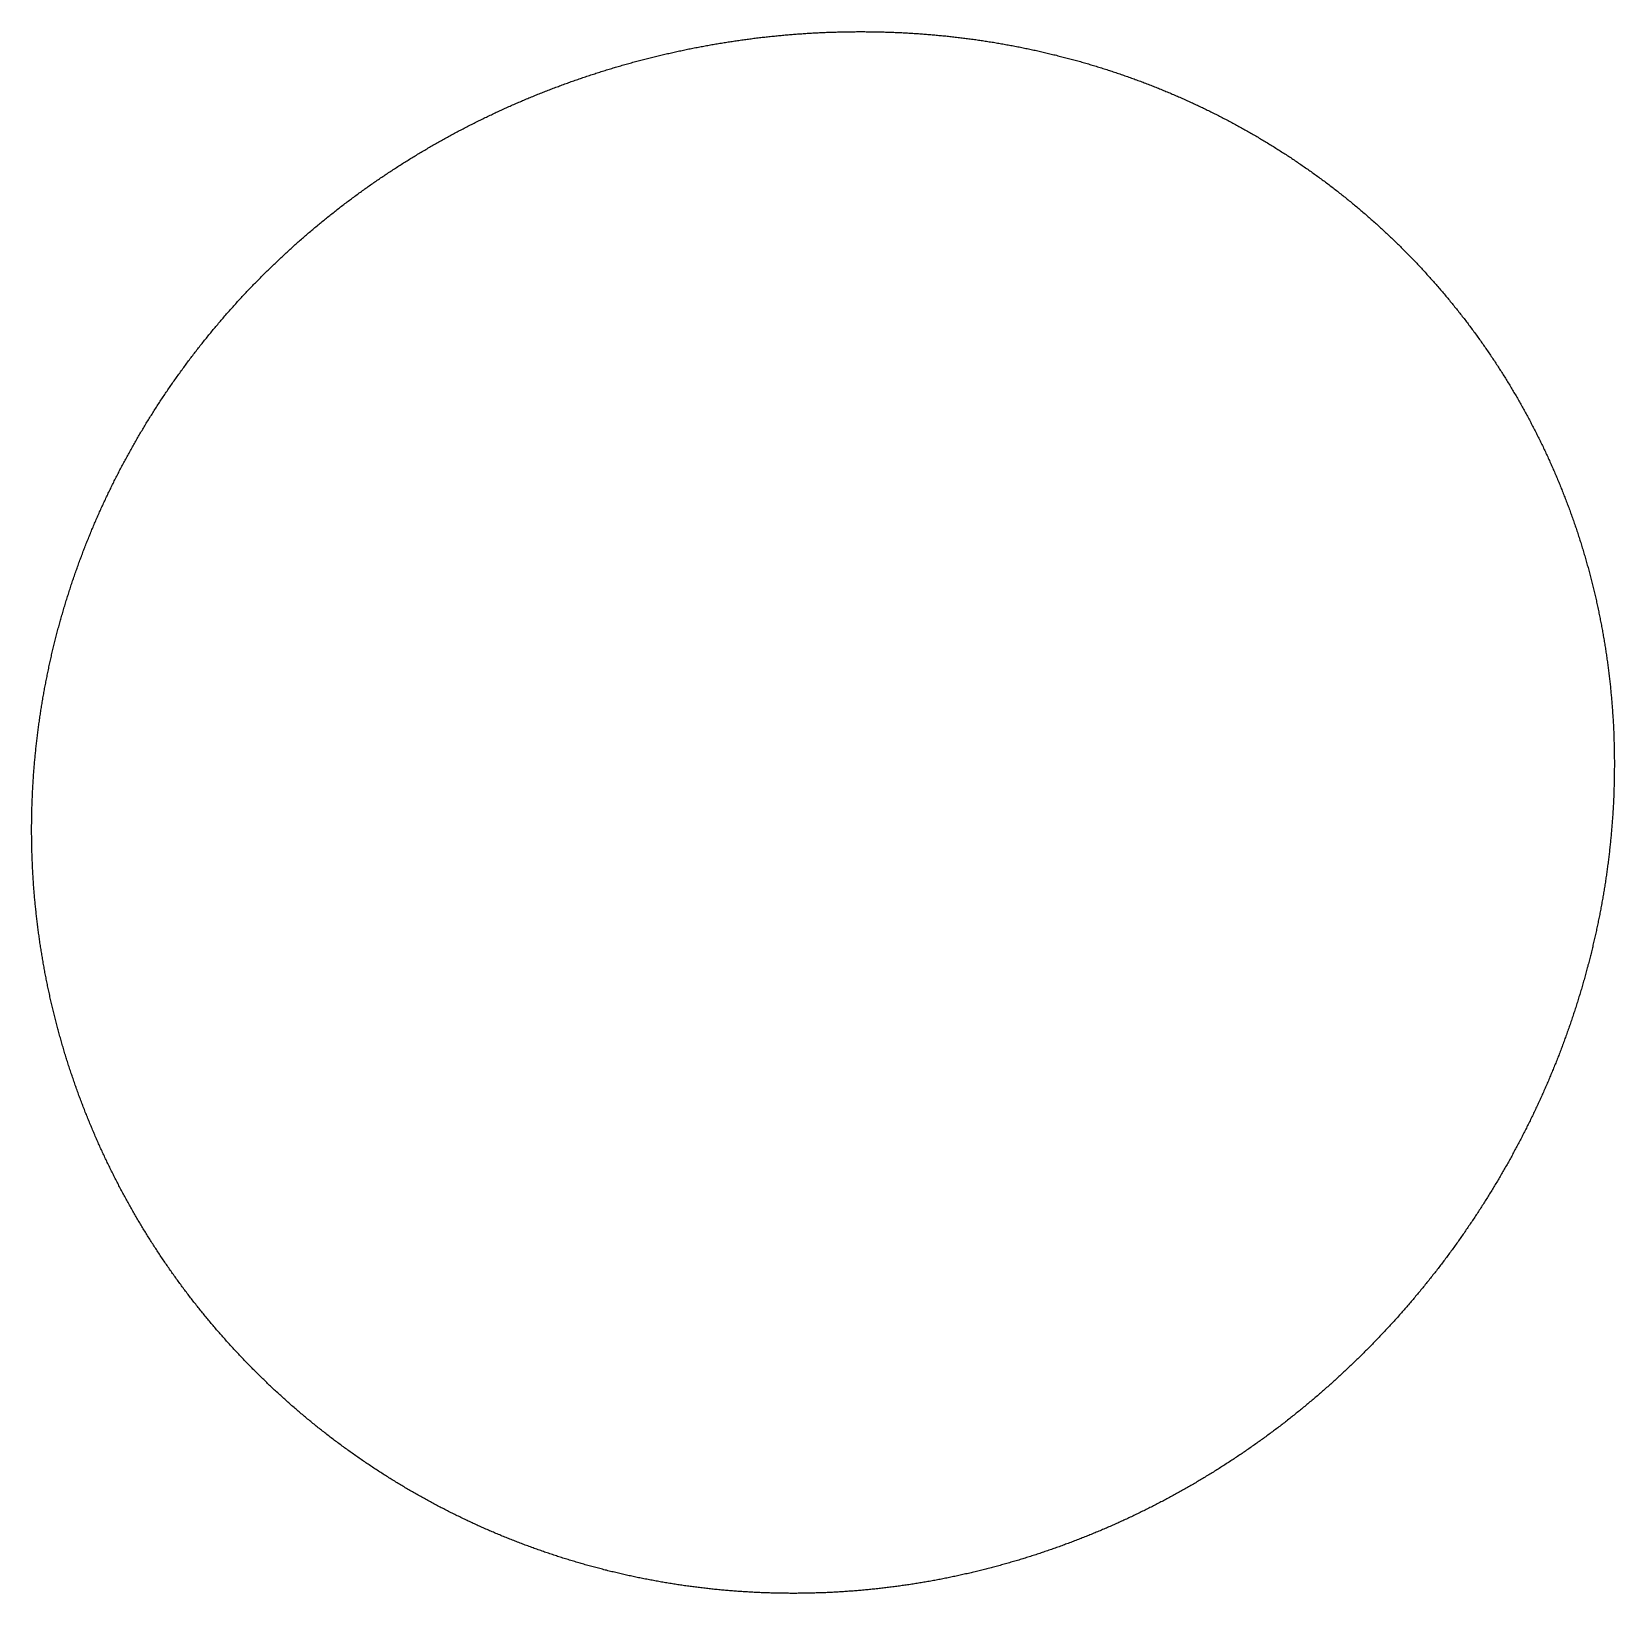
# Model space of a CAD drawing. Header units: metres. Extents: x -287 to 245, y -279 to 246.
import ezdxf

# ---------------------------------------------------------------- set-up
doc = ezdxf.new("R2010")
doc.units = ezdxf.units.M

msp = doc.modelspace()

# ---------------------------------------------------------------- linework, layer by layer
msp.add_lwpolyline([(245.03, 0), (245.03, -0.06), (245.03, -0.52), (245.03, -0.98), (245.02, -1.45), (245.02, -1.91), (245.02, -2.37), (245.01, -2.83), (245.01, -3.29), (245.01, -3.29), (245, -3.75), (245, -4.21), (244.99, -4.68), (244.98, -5.14), (244.97, -5.6), (244.96, -6.06), (244.95, -6.52), (244.94, -6.98), (244.93, -7.44), (244.91, -7.91), (244.9, -8.37), (244.89, -8.83), (244.87, -9.29), (244.85, -9.75), (244.84, -10.21), (244.82, -10.67), (244.8, -11.13), (244.78, -11.6), (244.76, -12.06), (244.74, -12.52), (244.71, -12.98), (244.69, -13.44), (244.66, -13.9), (244.64, -14.36), (244.61, -14.82), (244.59, -15.28), (244.56, -15.74), (244.53, -16.2), (244.5, -16.67), (244.47, -17.13), (244.44, -17.59), (244.41, -18.05), (244.37, -18.51), (244.34, -18.97), (244.31, -19.43), (244.27, -19.89), (244.23, -20.35), (244.2, -20.81), (244.16, -21.27), (244.12, -21.73), (244.08, -22.19), (244.04, -22.65), (244, -23.11), (243.96, -23.57), (243.92, -24.03), (243.88, -24.49), (243.83, -24.95), (243.79, -25.41), (243.74, -25.86), (243.69, -26.32), (243.65, -26.78), (243.6, -27.24), (243.55, -27.7), (243.5, -28.16), (243.45, -28.62), (243.4, -29.08), (243.35, -29.54), (243.3, -29.99), (243.24, -30.45), (243.19, -30.91), (243.13, -31.37), (243.08, -31.83), (243.02, -32.29), (242.96, -32.74), (242.9, -33.2), (242.84, -33.66), (242.78, -34.12), (242.72, -34.57), (242.66, -35.03), (242.6, -35.49), (242.54, -35.95), (242.47, -36.4), (242.41, -36.86), (242.34, -37.32), (242.28, -37.77), (242.21, -38.23), (242.14, -38.69), (242.07, -39.14), (242, -39.6), (241.93, -40.06), (241.86, -40.51), (241.79, -40.97), (241.72, -41.42), (241.64, -41.88), (241.57, -42.34), (241.49, -42.79), (241.42, -43.25), (241.34, -43.7), (241.26, -44.16), (241.19, -44.61), (241.11, -45.07), (241.03, -45.52), (240.95, -45.97), (240.86, -46.43), (240.78, -46.88), (240.7, -47.34), (240.62, -47.79), (240.53, -48.24), (240.45, -48.7), (240.36, -49.15), (240.27, -49.6), (240.18, -50.06), (240.1, -50.51), (240.01, -50.96), (239.92, -51.42), (239.83, -51.87), (239.74, -52.32), (239.64, -52.77), (239.55, -53.23), (239.46, -53.68), (239.36, -54.13), (239.27, -54.58), (239.17, -55.03), (239.07, -55.48), (238.98, -55.94), (238.88, -56.39), (238.78, -56.84), (238.68, -57.29), (238.58, -57.74), (238.48, -58.19), (238.38, -58.64), (238.27, -59.09), (238.17, -59.54), (238.06, -59.99), (237.96, -60.44), (237.85, -60.89), (237.75, -61.34), (237.64, -61.78), (237.53, -62.23), (237.42, -62.68), (237.31, -63.13), (237.2, -63.58), (237.09, -64.03), (236.98, -64.47), (236.87, -64.92), (236.75, -65.37), (236.64, -65.82), (236.52, -66.26), (236.41, -66.71), (236.29, -67.16), (236.17, -67.6), (236.06, -68.05), (235.94, -68.49), (235.82, -68.94), (235.7, -69.39), (235.58, -69.83), (235.45, -70.28), (235.33, -70.72), (235.21, -71.17), (235.08, -71.61), (234.96, -72.06), (234.83, -72.5), (234.71, -72.94), (234.58, -73.39), (234.45, -73.83), (234.33, -74.27), (234.2, -74.72), (234.07, -75.16), (233.94, -75.6), (233.8, -76.05), (233.67, -76.49), (233.54, -76.93), (233.41, -77.37), (233.27, -77.81), (233.14, -78.25), (233, -78.7), (232.87, -79.14), (232.73, -79.58), (232.59, -80.02), (232.45, -80.46), (232.31, -80.9), (232.17, -81.34), (232.03, -81.78), (231.89, -82.22), (231.75, -82.66), (231.61, -83.1), (231.46, -83.53), (231.32, -83.97), (231.17, -84.41), (231.03, -84.85), (230.88, -85.29), (230.73, -85.72), (230.59, -86.16), (230.44, -86.6), (230.29, -87.03), (230.14, -87.47), (229.99, -87.91), (229.84, -88.34), (229.68, -88.78), (229.53, -89.21), (229.38, -89.65), (229.22, -90.08), (229.07, -90.52), (228.91, -90.95), (228.76, -91.39), (228.6, -91.82), (228.44, -92.26), (228.28, -92.69), (228.12, -93.12), (227.96, -93.56), (227.8, -93.99), (227.64, -94.42), (227.48, -94.85), (227.32, -95.28), (227.15, -95.72), (226.99, -96.15), (226.82, -96.58), (226.66, -97.01), (226.49, -97.44), (226.32, -97.87), (226.16, -98.3), (225.99, -98.73), (225.82, -99.16), (225.65, -99.59), (225.48, -100.02), (225.31, -100.45), (225.14, -100.87), (224.96, -101.3), (224.79, -101.73), (224.62, -102.16), (224.44, -102.59), (224.27, -103.01), (224.09, -103.44), (223.91, -103.87), (223.73, -104.29), (223.56, -104.72), (223.38, -105.14), (223.2, -105.57), (223.02, -105.99), (222.84, -106.42), (222.65, -106.84), (222.47, -107.27), (222.29, -107.69), (222.11, -108.11), (221.92, -108.54), (221.74, -108.96), (221.55, -109.38), (221.36, -109.8), (221.18, -110.22), (220.99, -110.65), (220.8, -111.07), (220.61, -111.49), (220.42, -111.91), (220.23, -112.33), (220.04, -112.75), (219.85, -113.17), (219.65, -113.59), (219.46, -114.01), (219.27, -114.43), (219.07, -114.84), (218.88, -115.26), (218.68, -115.68), (218.48, -116.1), (218.29, -116.52), (218.09, -116.93), (217.89, -117.35), (217.69, -117.77), (217.49, -118.18), (217.29, -118.6), (217.09, -119.01), (216.89, -119.43), (216.68, -119.84), (216.48, -120.26), (216.28, -120.67), (216.07, -121.08), (215.87, -121.5), (215.66, -121.91), (215.45, -122.32), (215.25, -122.74), (215.04, -123.15), (214.83, -123.56), (214.62, -123.97), (214.41, -124.38), (214.2, -124.79), (213.99, -125.2), (213.78, -125.61), (213.56, -126.02), (213.35, -126.43), (213.14, -126.84), (212.92, -127.25), (212.71, -127.66), (212.49, -128.07), (212.27, -128.47), (212.06, -128.88), (211.84, -129.29), (211.62, -129.69), (211.4, -130.1), (211.18, -130.51), (210.96, -130.91), (210.74, -131.32), (210.52, -131.72), (210.29, -132.13), (210.07, -132.53), (209.85, -132.93), (209.62, -133.34), (209.4, -133.74), (209.17, -134.14), (208.95, -134.54), (208.72, -134.95), (208.49, -135.35), (208.26, -135.75), (208.03, -136.15), (207.81, -136.55), (207.57, -136.95), (207.34, -137.35), (207.11, -137.75), (206.88, -138.15), (206.65, -138.55), (206.41, -138.94), (206.18, -139.34), (205.95, -139.74), (205.71, -140.14), (205.47, -140.53), (205.24, -140.93), (205, -141.33), (204.76, -141.72), (204.52, -142.12), (204.29, -142.51), (204.05, -142.91), (203.81, -143.3), (203.57, -143.69), (203.32, -144.09), (203.08, -144.48), (202.84, -144.87), (202.6, -145.27), (202.35, -145.66), (202.11, -146.05), (201.86, -146.44), (201.62, -146.83), (201.37, -147.22), (201.12, -147.61), (200.88, -148), (200.63, -148.39), (200.38, -148.78), (200.13, -149.17), (199.88, -149.55), (199.63, -149.94), (199.38, -150.33), (199.12, -150.72), (198.87, -151.1), (198.62, -151.49), (198.37, -151.87), (198.11, -152.26), (197.86, -152.64), (197.6, -153.03), (197.34, -153.41), (197.09, -153.79), (196.83, -154.18), (196.57, -154.56), (196.31, -154.94), (196.05, -155.32), (195.79, -155.71), (195.53, -156.09), (195.27, -156.47), (195.01, -156.85), (194.75, -157.23), (194.49, -157.61), (194.22, -157.99), (193.96, -158.37), (193.69, -158.74), (193.43, -159.12), (193.16, -159.5), (192.9, -159.88), (192.63, -160.25), (192.36, -160.63), (192.09, -161), (191.83, -161.38), (191.56, -161.75), (191.29, -162.13), (191.02, -162.5), (190.75, -162.88), (190.47, -163.25), (190.2, -163.62), (189.93, -163.99), (189.66, -164.37), (189.38, -164.74), (189.11, -165.11), (188.83, -165.48), (188.56, -165.85), (188.28, -166.22), (188, -166.59), (187.72, -166.96), (187.45, -167.33), (187.17, -167.69), (186.89, -168.06), (186.61, -168.43), (186.33, -168.79), (186.05, -169.16), (185.77, -169.53), (185.48, -169.89), (185.2, -170.26), (184.92, -170.62), (184.63, -170.98), (184.35, -171.35), (184.06, -171.71), (183.78, -172.07), (183.49, -172.44), (183.21, -172.8), (182.92, -173.16), (182.63, -173.52), (182.34, -173.88), (182.05, -174.24), (181.76, -174.6), (181.47, -174.96), (181.18, -175.32), (180.89, -175.67), (180.6, -176.03), (180.31, -176.39), (180.01, -176.75), (179.72, -177.1), (179.43, -177.46), (179.13, -177.81), (178.84, -178.17), (178.54, -178.52), (178.24, -178.88), (177.95, -179.23), (177.65, -179.58), (177.35, -179.93), (177.05, -180.29), (176.75, -180.64), (176.45, -180.99), (176.15, -181.34), (175.85, -181.69), (175.55, -182.04), (175.25, -182.39), (174.95, -182.74), (174.64, -183.08), (174.34, -183.43), (174.04, -183.78), (173.73, -184.12), (173.43, -184.47), (173.12, -184.82), (172.81, -185.16), (172.51, -185.51), (172.2, -185.85), (171.89, -186.19), (171.58, -186.54), (171.27, -186.88), (170.96, -187.22), (170.65, -187.56), (170.34, -187.91), (170.03, -188.25), (169.72, -188.59), (169.41, -188.93), (169.09, -189.27), (168.78, -189.6), (168.47, -189.94), (168.15, -190.28), (167.84, -190.62), (167.52, -190.95), (167.2, -191.29), (166.89, -191.63), (166.57, -191.96), (166.25, -192.3), (165.93, -192.63), (165.61, -192.96), (165.29, -193.3), (164.97, -193.63), (164.65, -193.96), (164.33, -194.29), (164.01, -194.62), (163.69, -194.95), (163.37, -195.28), (163.04, -195.61), (162.72, -195.94), (162.4, -196.27), (162.07, -196.6), (161.75, -196.93), (161.42, -197.25), (161.09, -197.58), (160.77, -197.91), (160.44, -198.23), (160.11, -198.56), (159.78, -198.88), (159.46, -199.21), (159.13, -199.53), (158.8, -199.85), (158.47, -200.17), (158.14, -200.5), (157.8, -200.82), (157.47, -201.14), (157.14, -201.46), (156.81, -201.78), (156.47, -202.1), (156.14, -202.42), (155.8, -202.73), (155.47, -203.05), (155.13, -203.37), (154.8, -203.68), (154.46, -204), (154.12, -204.32), (153.79, -204.63), (153.45, -204.94), (153.11, -205.26), (152.77, -205.57), (152.43, -205.88), (152.09, -206.2), (151.75, -206.51), (151.41, -206.82), (151.07, -207.13), (150.73, -207.44), (150.38, -207.75), (150.04, -208.06), (149.7, -208.37), (149.35, -208.67), (149.01, -208.98), (148.66, -209.29), (148.32, -209.59), (147.97, -209.9), (147.63, -210.2), (147.28, -210.51), (146.93, -210.81), (146.58, -211.11), (146.23, -211.42), (145.89, -211.72), (145.54, -212.02), (145.19, -212.32), (144.84, -212.62), (144.48, -212.92), (144.13, -213.22), (143.78, -213.52), (143.43, -213.82), (143.08, -214.11), (142.72, -214.41), (142.37, -214.71), (142.01, -215), (141.66, -215.3), (141.3, -215.59), (140.95, -215.89), (140.59, -216.18), (140.23, -216.47), (139.88, -216.77), (139.52, -217.06), (139.16, -217.35), (138.8, -217.64), (138.44, -217.93), (138.08, -218.22), (137.72, -218.51), (137.36, -218.79), (137, -219.08), (136.64, -219.37), (136.28, -219.66), (135.92, -219.94), (135.55, -220.23), (135.19, -220.51), (134.83, -220.8), (134.46, -221.08), (134.1, -221.36), (133.73, -221.65), (133.37, -221.93), (133, -222.21), (132.64, -222.49), (132.27, -222.77), (131.9, -223.05), (131.53, -223.33), (131.17, -223.61), (130.8, -223.88), (130.43, -224.16), (130.06, -224.44), (129.69, -224.71), (129.32, -224.99), (128.95, -225.26), (128.57, -225.54), (128.2, -225.81), (127.83, -226.08), (127.46, -226.35), (127.08, -226.63), (126.71, -226.9), (126.34, -227.17), (125.96, -227.44), (125.59, -227.71), (125.21, -227.97), (124.84, -228.24), (124.46, -228.51), (124.08, -228.78), (123.71, -229.04), (123.33, -229.31), (122.95, -229.57), (122.57, -229.84), (122.19, -230.1), (121.81, -230.36), (121.43, -230.62), (121.05, -230.89), (120.67, -231.15), (120.29, -231.41), (119.91, -231.67), (119.53, -231.93), (119.15, -232.19), (118.76, -232.44), (118.38, -232.7), (118, -232.96), (117.61, -233.21), (117.23, -233.47), (116.84, -233.72), (116.46, -233.98), (116.07, -234.23), (115.68, -234.48), (115.3, -234.73), (114.91, -234.99), (114.52, -235.24), (114.14, -235.49), (113.75, -235.74), (113.36, -235.99), (112.97, -236.23), (112.58, -236.48), (112.19, -236.73), (111.8, -236.97), (111.41, -237.22), (111.02, -237.47), (110.63, -237.71), (110.23, -237.95), (109.84, -238.2), (109.45, -238.44), (109.06, -238.68), (108.66, -238.92), (108.27, -239.16), (107.87, -239.4), (107.48, -239.64), (107.08, -239.88), (106.69, -240.12), (106.29, -240.36), (105.9, -240.59), (105.5, -240.83), (105.1, -241.06), (104.71, -241.3), (104.31, -241.53), (103.91, -241.77), (103.51, -242), (103.11, -242.23), (102.71, -242.46), (102.31, -242.69), (101.91, -242.92), (101.51, -243.15), (101.11, -243.38), (100.71, -243.61), (100.31, -243.83), (99.91, -244.06), (99.5, -244.29), (99.1, -244.51), (98.7, -244.74), (98.29, -244.96), (97.89, -245.18), (97.49, -245.41), (97.08, -245.63), (96.68, -245.85), (96.27, -246.07), (95.86, -246.29), (95.46, -246.51), (95.05, -246.73), (94.64, -246.95), (94.24, -247.16), (93.83, -247.38), (93.42, -247.6), (93.01, -247.81), (92.6, -248.02), (92.2, -248.24), (91.79, -248.45), (91.38, -248.66), (90.97, -248.88), (90.56, -249.09), (90.14, -249.3), (89.73, -249.51), (89.32, -249.71), (88.91, -249.92), (88.5, -250.13), (88.08, -250.34), (87.67, -250.54), (87.26, -250.75), (86.84, -250.95), (86.43, -251.16), (86.02, -251.36), (85.6, -251.56), (85.19, -251.77), (84.77, -251.97), (84.36, -252.17), (83.94, -252.37), (83.52, -252.57), (83.11, -252.76), (82.69, -252.96), (82.27, -253.16), (81.85, -253.36), (81.44, -253.55), (81.02, -253.75), (80.6, -253.94), (80.18, -254.13), (79.76, -254.33), (79.34, -254.52), (78.92, -254.71), (78.5, -254.9), (78.08, -255.09), (77.66, -255.28), (77.24, -255.47), (76.82, -255.66), (76.39, -255.84), (75.97, -256.03), (75.55, -256.22), (75.13, -256.4), (74.7, -256.59), (74.28, -256.77), (73.86, -256.95), (73.43, -257.13), (73.01, -257.32), (72.58, -257.5), (72.16, -257.68), (71.73, -257.86), (71.31, -258.03), (70.88, -258.21), (70.46, -258.39), (70.03, -258.56), (69.6, -258.74), (69.17, -258.92), (68.75, -259.09), (68.32, -259.26), (67.89, -259.44), (67.46, -259.61), (67.03, -259.78), (66.61, -259.95), (66.18, -260.12), (65.75, -260.29), (65.32, -260.46), (64.89, -260.62), (64.46, -260.79), (64.03, -260.96), (63.59, -261.12), (63.16, -261.29), (62.73, -261.45), (62.3, -261.61), (61.87, -261.78), (61.44, -261.94), (61, -262.1), (60.57, -262.26), (60.14, -262.42), (59.7, -262.58), (59.27, -262.73), (58.84, -262.89), (58.4, -263.05), (57.97, -263.2), (57.53, -263.36), (57.1, -263.51), (56.66, -263.67), (56.23, -263.82), (55.79, -263.97), (55.36, -264.12), (54.92, -264.27), (54.48, -264.42), (54.05, -264.57), (53.61, -264.72), (53.17, -264.87), (52.73, -265.01), (52.3, -265.16), (51.86, -265.31), (51.42, -265.45), (50.98, -265.59), (50.54, -265.74), (50.1, -265.88), (49.66, -266.02), (49.22, -266.16), (48.78, -266.3), (48.34, -266.44), (47.9, -266.58), (47.46, -266.72), (47.02, -266.86), (46.58, -266.99), (46.14, -267.13), (45.7, -267.26), (45.26, -267.4), (44.82, -267.53), (44.37, -267.66), (43.93, -267.79), (43.49, -267.92), (43.05, -268.06), (42.6, -268.18), (42.16, -268.31), (41.72, -268.44), (41.27, -268.57), (40.83, -268.7), (40.38, -268.82), (39.94, -268.95), (39.5, -269.07), (39.05, -269.19), (38.61, -269.32), (38.16, -269.44), (37.72, -269.56), (37.27, -269.68), (36.82, -269.8), (36.38, -269.92), (35.93, -270.04), (35.49, -270.15), (35.04, -270.27), (34.59, -270.38), (34.14, -270.5), (33.7, -270.61), (33.25, -270.73), (32.8, -270.84), (32.35, -270.95), (31.91, -271.06), (31.46, -271.17), (31.01, -271.28), (30.56, -271.39), (30.11, -271.5), (29.66, -271.61), (29.21, -271.71), (28.77, -271.82), (28.32, -271.92), (27.87, -272.03), (27.42, -272.13), (26.97, -272.23), (26.52, -272.33), (26.07, -272.43), (25.61, -272.53), (25.16, -272.63), (24.71, -272.73), (24.26, -272.83), (23.81, -272.93), (23.36, -273.02), (22.91, -273.12), (22.46, -273.21), (22, -273.3), (21.55, -273.4), (21.1, -273.49), (20.65, -273.58), (20.19, -273.67), (19.74, -273.76), (19.29, -273.85), (18.84, -273.94), (18.38, -274.03), (17.93, -274.11), (17.48, -274.2), (17.02, -274.28), (16.57, -274.37), (16.11, -274.45), (15.66, -274.53), (15.21, -274.62), (14.75, -274.7), (14.3, -274.78), (13.84, -274.86), (13.39, -274.94), (12.93, -275.01), (12.48, -275.09), (12.02, -275.17), (11.57, -275.24), (11.11, -275.32), (10.66, -275.39), (10.2, -275.46), (9.74, -275.54), (9.29, -275.61), (8.83, -275.68), (8.38, -275.75), (7.92, -275.82), (7.46, -275.89), (7.01, -275.95), (6.55, -276.02), (6.09, -276.09), (5.64, -276.15), (5.18, -276.22), (4.72, -276.28), (4.27, -276.34), (3.81, -276.4), (3.35, -276.47), (2.89, -276.53), (2.44, -276.59), (1.98, -276.64), (1.52, -276.7), (1.06, -276.76), (0.6, -276.82), (0.15, -276.87), (-0.31, -276.93), (-0.77, -276.98), (-1.23, -277.03), (-1.69, -277.08), (-2.15, -277.14), (-2.61, -277.19), (-3.07, -277.24), (-3.52, -277.29), (-3.98, -277.33), (-4.44, -277.38), (-4.9, -277.43), (-5.36, -277.47), (-5.82, -277.52), (-6.28, -277.56), (-6.74, -277.61), (-7.2, -277.65), (-7.66, -277.69), (-8.12, -277.73), (-8.58, -277.77), (-9.04, -277.81), (-9.5, -277.85), (-9.96, -277.89), (-10.42, -277.92), (-10.88, -277.96), (-11.34, -277.99), (-11.8, -278.03), (-12.26, -278.06), (-12.72, -278.1), (-13.18, -278.13), (-13.64, -278.16), (-14.1, -278.19), (-14.56, -278.22), (-15.02, -278.25), (-15.48, -278.27), (-15.94, -278.3), (-16.4, -278.33), (-16.86, -278.35), (-17.33, -278.38), (-17.79, -278.4), (-18.25, -278.42), (-18.71, -278.45), (-19.17, -278.47), (-19.63, -278.49), (-20.09, -278.51), (-20.55, -278.53), (-21.01, -278.55), (-21.48, -278.56), (-21.94, -278.58), (-22.4, -278.6), (-22.86, -278.61), (-23.32, -278.62), (-23.78, -278.64), (-24.24, -278.65), (-24.7, -278.66), (-25.17, -278.67), (-25.63, -278.68), (-26.09, -278.69), (-26.55, -278.7), (-27.01, -278.71), (-27.47, -278.71), (-27.94, -278.72), (-28.4, -278.72), (-28.86, -278.73), (-29.32, -278.73), (-29.78, -278.74), (-30.24, -278.74), (-30.7, -278.74), (-31.17, -278.74), (-31.63, -278.74), (-32.09, -278.74), (-32.55, -278.73), (-33.01, -278.73), (-33.47, -278.73), (-33.94, -278.72), (-34.4, -278.72), (-34.86, -278.71), (-35.32, -278.7), (-35.78, -278.69), (-36.24, -278.69), (-36.7, -278.68), (-37.17, -278.67), (-37.63, -278.65), (-38.09, -278.64), (-38.55, -278.63), (-39.01, -278.62), (-39.47, -278.6), (-39.93, -278.59), (-40.4, -278.57), (-40.86, -278.55), (-41.32, -278.53), (-41.78, -278.52), (-42.24, -278.5), (-42.7, -278.48), (-43.16, -278.45), (-43.62, -278.43), (-44.08, -278.41), (-44.54, -278.39), (-45.01, -278.36), (-45.47, -278.34), (-45.93, -278.31), (-46.39, -278.28), (-46.85, -278.26), (-47.31, -278.23), (-47.77, -278.2), (-48.23, -278.17), (-48.69, -278.14), (-49.15, -278.1), (-49.61, -278.07), (-50.07, -278.04), (-50.53, -278), (-50.99, -277.97), (-51.45, -277.93), (-51.91, -277.9), (-52.37, -277.86), (-52.83, -277.82), (-53.29, -277.78), (-53.75, -277.74), (-54.21, -277.7), (-54.67, -277.66), (-55.13, -277.62), (-55.59, -277.57), (-56.05, -277.53), (-56.51, -277.48), (-56.97, -277.44), (-57.43, -277.39), (-57.89, -277.34), (-58.35, -277.29), (-58.81, -277.25), (-59.26, -277.2), (-59.72, -277.14), (-60.18, -277.09), (-60.64, -277.04), (-61.1, -276.99), (-61.56, -276.93), (-62.02, -276.88), (-62.47, -276.82), (-62.93, -276.77), (-63.39, -276.71), (-63.85, -276.65), (-64.31, -276.59), (-64.76, -276.53), (-65.22, -276.47), (-65.68, -276.41), (-66.14, -276.35), (-66.59, -276.28), (-67.05, -276.22), (-67.51, -276.16), (-67.96, -276.09), (-68.42, -276.02), (-68.88, -275.96), (-69.33, -275.89), (-69.79, -275.82), (-70.25, -275.75), (-70.7, -275.68), (-71.16, -275.61), (-71.61, -275.54), (-72.07, -275.46), (-72.53, -275.39), (-72.98, -275.32), (-73.44, -275.24), (-73.89, -275.16), (-74.35, -275.09), (-74.8, -275.01), (-75.26, -274.93), (-75.71, -274.85), (-76.17, -274.77), (-76.62, -274.69), (-77.07, -274.61), (-77.53, -274.52), (-77.98, -274.44), (-78.44, -274.36), (-78.89, -274.27), (-79.34, -274.19), (-79.8, -274.1), (-80.25, -274.01), (-80.7, -273.92), (-81.16, -273.83), (-81.61, -273.74), (-82.06, -273.65), (-82.51, -273.56), (-82.97, -273.47), (-83.42, -273.38), (-83.87, -273.28), (-84.32, -273.19), (-84.77, -273.09), (-85.22, -272.99), (-85.67, -272.9), (-86.13, -272.8), (-86.58, -272.7), (-87.03, -272.6), (-87.48, -272.5), (-87.93, -272.4), (-88.38, -272.29), (-88.83, -272.19), (-89.28, -272.09), (-89.73, -271.98), (-90.18, -271.88), (-90.63, -271.77), (-91.07, -271.66), (-91.52, -271.56), (-91.97, -271.45), (-92.42, -271.34), (-92.87, -271.23), (-93.32, -271.12), (-93.76, -271), (-94.21, -270.89), (-94.66, -270.78), (-95.11, -270.66), (-95.55, -270.55), (-96, -270.43), (-96.45, -270.32), (-96.89, -270.2), (-97.34, -270.08), (-97.78, -269.96), (-98.23, -269.84), (-98.68, -269.72), (-99.12, -269.6), (-99.57, -269.47), (-100.01, -269.35), (-100.46, -269.23), (-100.9, -269.1), (-101.34, -268.98), (-101.79, -268.85), (-102.23, -268.72), (-102.67, -268.59), (-103.12, -268.47), (-103.56, -268.34), (-104, -268.21), (-104.45, -268.07), (-104.89, -267.94), (-105.33, -267.81), (-105.77, -267.68), (-106.21, -267.54), (-106.65, -267.41), (-107.1, -267.27), (-107.54, -267.13), (-107.98, -267), (-108.42, -266.86), (-108.86, -266.72), (-109.3, -266.58), (-109.74, -266.44), (-110.18, -266.3), (-110.62, -266.15), (-111.05, -266.01), (-111.49, -265.87), (-111.93, -265.72), (-112.37, -265.58), (-112.81, -265.43), (-113.24, -265.28), (-113.68, -265.13), (-114.12, -264.99), (-114.55, -264.84), (-114.99, -264.69), (-115.43, -264.53), (-115.86, -264.38), (-116.3, -264.23), (-116.73, -264.08), (-117.17, -263.92), (-117.6, -263.77), (-118.04, -263.61), (-118.47, -263.46), (-118.91, -263.3), (-119.34, -263.14), (-119.77, -262.98), (-120.21, -262.82), (-120.64, -262.66), (-121.07, -262.5), (-121.5, -262.34), (-121.94, -262.17), (-122.37, -262.01), (-122.8, -261.85), (-123.23, -261.68), (-123.66, -261.52), (-124.09, -261.35), (-124.52, -261.18), (-124.95, -261.01), (-125.38, -260.84), (-125.81, -260.67), (-126.24, -260.5), (-126.67, -260.33), (-127.09, -260.16), (-127.52, -259.99), (-127.95, -259.81), (-128.38, -259.64), (-128.8, -259.46), (-129.23, -259.29), (-129.66, -259.11), (-130.08, -258.93), (-130.51, -258.75), (-130.93, -258.58), (-131.36, -258.4), (-131.78, -258.21), (-132.21, -258.03), (-132.63, -257.85), (-133.06, -257.67), (-133.48, -257.48), (-133.9, -257.3), (-134.33, -257.11), (-134.75, -256.93), (-135.17, -256.74), (-135.59, -256.55), (-136.01, -256.36), (-136.43, -256.18), (-136.85, -255.99), (-137.27, -255.79), (-137.69, -255.6), (-138.11, -255.41), (-138.53, -255.22), (-138.95, -255.02), (-139.37, -254.83), (-139.79, -254.63), (-140.21, -254.44), (-140.62, -254.24), (-141.04, -254.04), (-141.46, -253.85), (-141.87, -253.65), (-142.29, -253.45), (-142.71, -253.25), (-143.12, -253.05), (-143.54, -252.84), (-143.95, -252.64), (-144.37, -252.44), (-144.78, -252.23), (-145.19, -252.03), (-145.61, -251.82), (-146.02, -251.62), (-146.43, -251.41), (-146.84, -251.2), (-147.26, -250.99), (-147.67, -250.78), (-148.08, -250.57), (-148.49, -250.36), (-148.9, -250.15), (-149.31, -249.94), (-149.72, -249.72), (-150.13, -249.51), (-150.53, -249.29), (-150.94, -249.08), (-151.35, -248.86), (-151.76, -248.65), (-152.16, -248.43), (-152.57, -248.21), (-152.98, -247.99), (-153.38, -247.77), (-153.79, -247.55), (-154.19, -247.33), (-154.6, -247.11), (-155, -246.88), (-155.41, -246.66), (-155.81, -246.43), (-156.21, -246.21), (-156.61, -245.98), (-157.02, -245.76), (-157.42, -245.53), (-157.82, -245.3), (-158.22, -245.07), (-158.62, -244.84), (-159.02, -244.61), (-159.42, -244.38), (-159.82, -244.15), (-160.22, -243.92), (-160.62, -243.69), (-161.02, -243.45), (-161.41, -243.22), (-161.81, -242.98), (-162.21, -242.75), (-162.6, -242.51), (-163, -242.27), (-163.39, -242.03), (-163.79, -241.79), (-164.18, -241.55), (-164.58, -241.31), (-164.97, -241.07), (-165.36, -240.83), (-165.76, -240.59), (-166.15, -240.35), (-166.54, -240.1), (-166.93, -239.86), (-167.32, -239.61), (-167.71, -239.37), (-168.1, -239.12), (-168.49, -238.87), (-168.88, -238.62), (-169.27, -238.38), (-169.66, -238.13), (-170.05, -237.88), (-170.44, -237.62), (-170.82, -237.37), (-171.21, -237.12), (-171.59, -236.87), (-171.98, -236.61), (-172.37, -236.36), (-172.75, -236.1), (-173.13, -235.85), (-173.52, -235.59), (-173.9, -235.33), (-174.28, -235.08), (-174.67, -234.82), (-175.05, -234.56), (-175.43, -234.3), (-175.81, -234.04), (-176.19, -233.78), (-176.57, -233.51), (-176.95, -233.25), (-177.33, -232.99), (-177.71, -232.72), (-178.08, -232.46), (-178.46, -232.19), (-178.84, -231.93), (-179.22, -231.66), (-179.59, -231.39), (-179.97, -231.12), (-180.34, -230.86), (-180.72, -230.59), (-181.09, -230.32), (-181.47, -230.05), (-181.84, -229.77), (-182.21, -229.5), (-182.58, -229.23), (-182.96, -228.95), (-183.33, -228.68), (-183.7, -228.41), (-184.07, -228.13), (-184.44, -227.85), (-184.81, -227.58), (-185.17, -227.3), (-185.54, -227.02), (-185.91, -226.74), (-186.28, -226.46), (-186.64, -226.18), (-187.01, -225.9), (-187.38, -225.62), (-187.74, -225.34), (-188.11, -225.05), (-188.47, -224.77), (-188.83, -224.49), (-189.2, -224.2), (-189.56, -223.91), (-189.92, -223.63), (-190.28, -223.34), (-190.64, -223.05), (-191, -222.77), (-191.36, -222.48), (-191.72, -222.19), (-192.08, -221.9), (-192.44, -221.61), (-192.8, -221.31), (-193.16, -221.02), (-193.51, -220.73), (-193.87, -220.44), (-194.22, -220.14), (-194.58, -219.85), (-194.93, -219.55), (-195.29, -219.25), (-195.64, -218.96), (-195.99, -218.66), (-196.35, -218.36), (-196.7, -218.06), (-197.05, -217.76), (-197.4, -217.46), (-197.75, -217.16), (-198.1, -216.86), (-198.45, -216.56), (-198.8, -216.26), (-199.15, -215.96), (-199.49, -215.65), (-199.84, -215.35), (-200.19, -215.04), (-200.53, -214.74), (-200.88, -214.43), (-201.22, -214.12), (-201.57, -213.82), (-201.91, -213.51), (-202.25, -213.2), (-202.6, -212.89), (-202.94, -212.58), (-203.28, -212.27), (-203.62, -211.96), (-203.96, -211.65), (-204.3, -211.33), (-204.64, -211.02), (-204.98, -210.71), (-205.32, -210.39), (-205.65, -210.08), (-205.99, -209.76), (-206.33, -209.45), (-206.66, -209.13), (-207, -208.81), (-207.33, -208.49), (-207.67, -208.18), (-208, -207.86), (-208.33, -207.54), (-208.67, -207.22), (-209, -206.9), (-209.33, -206.57), (-209.66, -206.25), (-209.99, -205.93), (-210.32, -205.61), (-210.65, -205.28), (-210.97, -204.96), (-211.3, -204.63), (-211.63, -204.31), (-211.96, -203.98), (-212.28, -203.65), (-212.61, -203.33), (-212.93, -203), (-213.26, -202.67), (-213.58, -202.34), (-213.9, -202.01), (-214.22, -201.68), (-214.55, -201.35), (-214.87, -201.02), (-215.19, -200.68), (-215.51, -200.35), (-215.83, -200.02), (-216.15, -199.68), (-216.46, -199.35), (-216.78, -199.01), (-217.1, -198.68), (-217.41, -198.34), (-217.73, -198.01), (-218.04, -197.67), (-218.36, -197.33), (-218.67, -196.99), (-218.99, -196.65), (-219.3, -196.31), (-219.61, -195.97), (-219.92, -195.63), (-220.23, -195.29), (-220.54, -194.95), (-220.85, -194.61), (-221.16, -194.27), (-221.47, -193.92), (-221.78, -193.58), (-222.08, -193.23), (-222.39, -192.89), (-222.7, -192.54), (-223, -192.2), (-223.31, -191.85), (-223.61, -191.5), (-223.91, -191.15), (-224.22, -190.81), (-224.52, -190.46), (-224.82, -190.11), (-225.12, -189.76), (-225.42, -189.41), (-225.72, -189.05), (-226.02, -188.7), (-226.32, -188.35), (-226.61, -188), (-226.91, -187.64), (-227.21, -187.29), (-227.5, -186.94), (-227.8, -186.58), (-228.09, -186.23), (-228.39, -185.87), (-228.68, -185.51), (-228.97, -185.16), (-229.26, -184.8), (-229.56, -184.44), (-229.85, -184.08), (-230.14, -183.72), (-230.43, -183.36), (-230.71, -183), (-231, -182.64), (-231.29, -182.28), (-231.58, -181.92), (-231.86, -181.56), (-232.15, -181.19), (-232.43, -180.83), (-232.72, -180.47), (-233, -180.1), (-233.28, -179.74), (-233.56, -179.37), (-233.85, -179.01), (-234.13, -178.64), (-234.41, -178.27), (-234.69, -177.91), (-234.97, -177.54), (-235.24, -177.17), (-235.52, -176.8), (-235.8, -176.43), (-236.07, -176.06), (-236.35, -175.69), (-236.62, -175.32), (-236.9, -174.95), (-237.17, -174.58), (-237.44, -174.21), (-237.72, -173.83), (-237.99, -173.46), (-238.26, -173.09), (-238.53, -172.71), (-238.8, -172.34), (-239.07, -171.96), (-239.33, -171.59), (-239.6, -171.21), (-239.87, -170.83), (-240.13, -170.46), (-240.4, -170.08), (-240.66, -169.7), (-240.93, -169.32), (-241.19, -168.94), (-241.45, -168.56), (-241.72, -168.18), (-241.98, -167.8), (-242.24, -167.42), (-242.5, -167.04), (-242.76, -166.66), (-243.01, -166.27), (-243.27, -165.89), (-243.53, -165.51), (-243.78, -165.12), (-244.04, -164.74), (-244.3, -164.36), (-244.55, -163.97), (-244.8, -163.58), (-245.06, -163.2), (-245.31, -162.81), (-245.56, -162.42), (-245.81, -162.04), (-246.06, -161.65), (-246.31, -161.26), (-246.56, -160.87), (-246.81, -160.48), (-247.05, -160.09), (-247.3, -159.7), (-247.55, -159.31), (-247.79, -158.92), (-248.03, -158.53), (-248.28, -158.14), (-248.52, -157.74), (-248.76, -157.35), (-249, -156.96), (-249.25, -156.56), (-249.49, -156.17), (-249.72, -155.78), (-249.96, -155.38), (-250.2, -154.98), (-250.44, -154.59), (-250.67, -154.19), (-250.91, -153.8), (-251.15, -153.4), (-251.38, -153), (-251.61, -152.6), (-251.85, -152.2), (-252.08, -151.81), (-252.31, -151.41), (-252.54, -151.01), (-252.77, -150.61), (-253, -150.21), (-253.23, -149.8), (-253.46, -149.4), (-253.68, -149), (-253.91, -148.6), (-254.14, -148.2), (-254.36, -147.79), (-254.58, -147.39), (-254.81, -146.99), (-255.03, -146.58), (-255.25, -146.18), (-255.47, -145.77), (-255.7, -145.37), (-255.92, -144.96), (-256.13, -144.55), (-256.35, -144.15), (-256.57, -143.74), (-256.79, -143.33), (-257, -142.93), (-257.22, -142.52), (-257.43, -142.11), (-257.65, -141.7), (-257.86, -141.29), (-258.07, -140.88), (-258.29, -140.47), (-258.5, -140.06), (-258.71, -139.65), (-258.92, -139.24), (-259.13, -138.83), (-259.33, -138.42), (-259.54, -138), (-259.75, -137.59), (-259.95, -137.18), (-260.16, -136.76), (-260.36, -136.35), (-260.57, -135.94), (-260.77, -135.52), (-260.97, -135.11), (-261.17, -134.69), (-261.37, -134.28), (-261.57, -133.86), (-261.77, -133.44), (-261.97, -133.03), (-262.17, -132.61), (-262.37, -132.19), (-262.56, -131.77), (-262.76, -131.36), (-262.95, -130.94), (-263.15, -130.52), (-263.34, -130.1), (-263.53, -129.68), (-263.72, -129.26), (-263.92, -128.84), (-264.11, -128.42), (-264.3, -128), (-264.48, -127.58), (-264.67, -127.16), (-264.86, -126.73), (-265.05, -126.31), (-265.23, -125.89), (-265.42, -125.47), (-265.6, -125.04), (-265.78, -124.62), (-265.97, -124.2), (-266.15, -123.77), (-266.33, -123.35), (-266.51, -122.92), (-266.69, -122.5), (-266.87, -122.07), (-267.05, -121.65), (-267.23, -121.22), (-267.4, -120.79), (-267.58, -120.37), (-267.75, -119.94), (-267.93, -119.51), (-268.1, -119.09), (-268.27, -118.66), (-268.45, -118.23), (-268.62, -117.8), (-268.79, -117.37), (-268.96, -116.94), (-269.13, -116.51), (-269.29, -116.08), (-269.46, -115.65), (-269.63, -115.22), (-269.79, -114.79), (-269.96, -114.36), (-270.12, -113.93), (-270.29, -113.5), (-270.45, -113.07), (-270.61, -112.63), (-270.77, -112.2), (-270.94, -111.77), (-271.09, -111.34), (-271.25, -110.9), (-271.41, -110.47), (-271.57, -110.04), (-271.73, -109.6), (-271.88, -109.17), (-272.04, -108.73), (-272.19, -108.3), (-272.35, -107.86), (-272.5, -107.43), (-272.65, -106.99), (-272.8, -106.55), (-272.95, -106.12), (-273.1, -105.68), (-273.25, -105.24), (-273.4, -104.81), (-273.55, -104.37), (-273.69, -103.93), (-273.84, -103.49), (-273.98, -103.06), (-274.13, -102.62), (-274.27, -102.18), (-274.41, -101.74), (-274.56, -101.3), (-274.7, -100.86), (-274.84, -100.42), (-274.98, -99.98), (-275.12, -99.54), (-275.25, -99.1), (-275.39, -98.66), (-275.53, -98.22), (-275.66, -97.78), (-275.8, -97.34), (-275.93, -96.9), (-276.07, -96.45), (-276.2, -96.01), (-276.33, -95.57), (-276.46, -95.13), (-276.59, -94.68), (-276.72, -94.24), (-276.85, -93.8), (-276.98, -93.35), (-277.1, -92.91), (-277.23, -92.47), (-277.35, -92.02), (-277.48, -91.58), (-277.6, -91.13), (-277.72, -90.69), (-277.85, -90.24), (-277.97, -89.8), (-278.09, -89.35), (-278.21, -88.91), (-278.33, -88.46), (-278.45, -88.01), (-278.56, -87.57), (-278.68, -87.12), (-278.8, -86.67), (-278.91, -86.23), (-279.02, -85.78), (-279.14, -85.33), (-279.25, -84.88), (-279.36, -84.44), (-279.47, -83.99), (-279.58, -83.54), (-279.69, -83.09), (-279.8, -82.64), (-279.91, -82.19), (-280.02, -81.75), (-280.12, -81.3), (-280.23, -80.85), (-280.33, -80.4), (-280.44, -79.95), (-280.54, -79.5), (-280.64, -79.05), (-280.74, -78.6), (-280.84, -78.15), (-280.94, -77.7), (-281.04, -77.25), (-281.14, -76.79), (-281.24, -76.34), (-281.33, -75.89), (-281.43, -75.44), (-281.52, -74.99), (-281.62, -74.54), (-281.71, -74.09), (-281.8, -73.63), (-281.9, -73.18), (-281.99, -72.73), (-282.08, -72.28), (-282.17, -71.82), (-282.25, -71.37), (-282.34, -70.92), (-282.43, -70.46), (-282.52, -70.01), (-282.6, -69.56), (-282.68, -69.1), (-282.77, -68.65), (-282.85, -68.19), (-282.93, -67.74), (-283.01, -67.29), (-283.09, -66.83), (-283.17, -66.38), (-283.25, -65.92), (-283.33, -65.47), (-283.41, -65.01), (-283.48, -64.56), (-283.56, -64.1), (-283.63, -63.65), (-283.71, -63.19), (-283.78, -62.73), (-283.85, -62.28), (-283.92, -61.82), (-284, -61.37), (-284.07, -60.91), (-284.13, -60.45), (-284.2, -60), (-284.27, -59.54), (-284.34, -59.08), (-284.4, -58.63), (-284.47, -58.17), (-284.53, -57.71), (-284.59, -57.26), (-284.66, -56.8), (-284.72, -56.34), (-284.78, -55.88), (-284.84, -55.43), (-284.9, -54.97), (-284.96, -54.51), (-285.01, -54.05), (-285.07, -53.59), (-285.13, -53.14), (-285.18, -52.68), (-285.24, -52.22), (-285.29, -51.76), (-285.34, -51.3), (-285.39, -50.84), (-285.44, -50.39), (-285.49, -49.93), (-285.54, -49.47), (-285.59, -49.01), (-285.64, -48.55), (-285.69, -48.09), (-285.73, -47.63), (-285.78, -47.17), (-285.82, -46.71), (-285.87, -46.25), (-285.91, -45.79), (-285.95, -45.33), (-285.99, -44.87), (-286.03, -44.41), (-286.07, -43.95), (-286.11, -43.49), (-286.15, -43.03), (-286.19, -42.57), (-286.22, -42.11), (-286.26, -41.65), (-286.29, -41.19), (-286.33, -40.73), (-286.36, -40.27), (-286.39, -39.81), (-286.42, -39.35), (-286.45, -38.89), (-286.48, -38.43), (-286.51, -37.97), (-286.54, -37.51), (-286.57, -37.05), (-286.59, -36.59), (-286.62, -36.13), (-286.64, -35.67), (-286.67, -35.21), (-286.69, -34.74), (-286.71, -34.28), (-286.73, -33.82), (-286.75, -33.36), (-286.77, -32.9), (-286.79, -32.44), (-286.81, -31.98), (-286.83, -31.52), (-286.84, -31.06), (-286.86, -30.59), (-286.88, -30.13), (-286.89, -29.67), (-286.9, -29.21), (-286.91, -28.75), (-286.93, -28.29), (-286.94, -27.83), (-286.95, -27.36), (-286.96, -26.9), (-286.96, -26.44), (-286.97, -25.98), (-286.98, -25.52), (-286.98, -25.06), (-286.99, -24.6), (-286.99, -24.13), (-287, -23.67), (-287, -23.21), (-287, -22.75), (-287, -22.29), (-287, -21.83), (-287, -21.36), (-287, -20.9), (-287, -20.44), (-286.99, -19.98), (-286.99, -19.52), (-286.98, -19.06), (-286.98, -18.6), (-286.97, -18.13), (-286.96, -17.67), (-286.96, -17.21), (-286.95, -16.75), (-286.94, -16.29), (-286.93, -15.83), (-286.92, -15.37), (-286.9, -14.9), (-286.89, -14.44), (-286.88, -13.98), (-286.86, -13.52), (-286.85, -13.06), (-286.83, -12.6), (-286.81, -12.14), (-286.79, -11.67), (-286.77, -11.21), (-286.76, -10.75), (-286.73, -10.29), (-286.71, -9.83), (-286.69, -9.37), (-286.67, -8.91), (-286.64, -8.45), (-286.62, -7.99), (-286.59, -7.53), (-286.57, -7.06), (-286.54, -6.6), (-286.51, -6.14), (-286.48, -5.68), (-286.45, -5.22), (-286.42, -4.76), (-286.39, -4.3), (-286.36, -3.84), (-286.33, -3.38), (-286.3, -2.92), (-286.26, -2.46), (-286.23, -2), (-286.19, -1.54), (-286.15, -1.08), (-286.11, -0.62), (-286.08, -0.16), (-286.04, 0.3), (-286, 0.76), (-285.96, 1.22), (-285.91, 1.68), (-285.87, 2.14), (-285.83, 2.6), (-285.78, 3.06), (-285.74, 3.52), (-285.69, 3.98), (-285.65, 4.44), (-285.6, 4.9), (-285.55, 5.35), (-285.5, 5.81), (-285.45, 6.27), (-285.4, 6.73), (-285.35, 7.19), (-285.3, 7.65), (-285.24, 8.11), (-285.19, 8.56), (-285.14, 9.02), (-285.08, 9.48), (-285.02, 9.94), (-284.97, 10.4), (-284.91, 10.86), (-284.85, 11.31), (-284.79, 11.77), (-284.73, 12.23), (-284.67, 12.69), (-284.61, 13.14), (-284.54, 13.6), (-284.48, 14.06), (-284.42, 14.51), (-284.35, 14.97), (-284.29, 15.43), (-284.22, 15.89), (-284.15, 16.34), (-284.08, 16.8), (-284.01, 17.25), (-283.94, 17.71), (-283.87, 18.17), (-283.8, 18.62), (-283.73, 19.08), (-283.66, 19.53), (-283.58, 19.99), (-283.51, 20.45), (-283.43, 20.9), (-283.35, 21.36), (-283.28, 21.81), (-283.2, 22.27), (-283.12, 22.72), (-283.04, 23.18), (-282.96, 23.63), (-282.88, 24.08), (-282.8, 24.54), (-282.71, 24.99), (-282.63, 25.45), (-282.55, 25.9), (-282.46, 26.35), (-282.38, 26.81), (-282.29, 27.26), (-282.2, 27.71), (-282.11, 28.17), (-282.02, 28.62), (-281.93, 29.07), (-281.84, 29.52), (-281.75, 29.98), (-281.66, 30.43), (-281.57, 30.88), (-281.47, 31.33), (-281.38, 31.78), (-281.28, 32.24), (-281.18, 32.69), (-281.09, 33.14), (-280.99, 33.59), (-280.89, 34.04), (-280.79, 34.49), (-280.69, 34.94), (-280.59, 35.39), (-280.49, 35.84), (-280.38, 36.29), (-280.28, 36.74), (-280.18, 37.19), (-280.07, 37.64), (-279.97, 38.09), (-279.86, 38.54), (-279.75, 38.99), (-279.64, 39.44), (-279.53, 39.89), (-279.42, 40.33), (-279.31, 40.78), (-279.2, 41.23), (-279.09, 41.68), (-278.98, 42.13), (-278.86, 42.57), (-278.75, 43.02), (-278.63, 43.47), (-278.52, 43.91), (-278.4, 44.36), (-278.28, 44.81), (-278.16, 45.25), (-278.04, 45.7), (-277.92, 46.14), (-277.8, 46.59), (-277.68, 47.03), (-277.56, 47.48), (-277.44, 47.92), (-277.31, 48.37), (-277.19, 48.81), (-277.06, 49.26), (-276.94, 49.7), (-276.81, 50.14), (-276.68, 50.59), (-276.55, 51.03), (-276.42, 51.47), (-276.29, 51.92), (-276.16, 52.36), (-276.03, 52.8), (-275.9, 53.24), (-275.76, 53.69), (-275.63, 54.13), (-275.49, 54.57), (-275.36, 55.01), (-275.22, 55.45), (-275.09, 55.89), (-274.95, 56.33), (-274.81, 56.77), (-274.67, 57.21), (-274.53, 57.65), (-274.39, 58.09), (-274.25, 58.53), (-274.1, 58.97), (-273.96, 59.41), (-273.82, 59.85), (-273.67, 60.29), (-273.52, 60.72), (-273.38, 61.16), (-273.23, 61.6), (-273.08, 62.04), (-272.93, 62.47), (-272.78, 62.91), (-272.63, 63.35), (-272.48, 63.78), (-272.33, 64.22), (-272.18, 64.65), (-272.02, 65.09), (-271.87, 65.52), (-271.72, 65.96), (-271.56, 66.39), (-271.4, 66.83), (-271.25, 67.26), (-271.09, 67.69), (-270.93, 68.13), (-270.77, 68.56), (-270.61, 68.99), (-270.45, 69.43), (-270.29, 69.86), (-270.12, 70.29), (-269.96, 70.72), (-269.8, 71.15), (-269.63, 71.58), (-269.47, 72.02), (-269.3, 72.45), (-269.13, 72.88), (-268.97, 73.31), (-268.8, 73.74), (-268.63, 74.17), (-268.46, 74.59), (-268.29, 75.02), (-268.12, 75.45), (-267.94, 75.88), (-267.77, 76.31), (-267.6, 76.74), (-267.42, 77.16), (-267.25, 77.59), (-267.07, 78.02), (-266.89, 78.44), (-266.72, 78.87), (-266.54, 79.29), (-266.36, 79.72), (-266.18, 80.14), (-266, 80.57), (-265.82, 80.99), (-265.63, 81.42), (-265.45, 81.84), (-265.27, 82.27), (-265.08, 82.69), (-264.9, 83.11), (-264.71, 83.53), (-264.53, 83.96), (-264.34, 84.38), (-264.15, 84.8), (-263.96, 85.22), (-263.77, 85.64), (-263.58, 86.06), (-263.39, 86.48), (-263.2, 86.9), (-263.01, 87.32), (-262.82, 87.74), (-262.62, 88.16), (-262.43, 88.58), (-262.23, 89), (-262.04, 89.41), (-261.84, 89.83), (-261.64, 90.25), (-261.44, 90.67), (-261.24, 91.08), (-261.04, 91.5), (-260.84, 91.91), (-260.64, 92.33), (-260.44, 92.74), (-260.24, 93.16), (-260.03, 93.57), (-259.83, 93.99), (-259.63, 94.4), (-259.42, 94.81), (-259.21, 95.23), (-259.01, 95.64), (-258.8, 96.05), (-258.59, 96.46), (-258.38, 96.88), (-258.17, 97.29), (-257.96, 97.7), (-257.75, 98.11), (-257.54, 98.52), (-257.32, 98.93), (-257.11, 99.34), (-256.9, 99.74), (-256.68, 100.15), (-256.47, 100.56), (-256.25, 100.97), (-256.03, 101.38), (-255.81, 101.78), (-255.6, 102.19), (-255.38, 102.6), (-255.16, 103), (-254.94, 103.41), (-254.71, 103.81), (-254.49, 104.22), (-254.27, 104.62), (-254.05, 105.02), (-253.82, 105.43), (-253.6, 105.83), (-253.37, 106.23), (-253.14, 106.64), (-252.92, 107.04), (-252.69, 107.44), (-252.46, 107.84), (-252.23, 108.24), (-252, 108.64), (-251.77, 109.04), (-251.54, 109.44), (-251.31, 109.84), (-251.08, 110.24), (-250.84, 110.64), (-250.61, 111.03), (-250.37, 111.43), (-250.14, 111.83), (-249.9, 112.23), (-249.67, 112.62), (-249.43, 113.02), (-249.19, 113.41), (-248.95, 113.81), (-248.71, 114.2), (-248.47, 114.6), (-248.23, 114.99), (-247.99, 115.38), (-247.75, 115.78), (-247.51, 116.17), (-247.26, 116.56), (-247.02, 116.95), (-246.77, 117.34), (-246.53, 117.73), (-246.28, 118.13), (-246.03, 118.51), (-245.79, 118.9), (-245.54, 119.29), (-245.29, 119.68), (-245.04, 120.07), (-244.79, 120.46), (-244.54, 120.85), (-244.29, 121.23), (-244.03, 121.62), (-243.78, 122), (-243.53, 122.39), (-243.27, 122.78), (-243.02, 123.16), (-242.76, 123.54), (-242.51, 123.93), (-242.25, 124.31), (-241.99, 124.69), (-241.73, 125.08), (-241.47, 125.46), (-241.21, 125.84), (-240.95, 126.22), (-240.69, 126.6), (-240.43, 126.98), (-240.17, 127.36), (-239.91, 127.74), (-239.64, 128.12), (-239.38, 128.5), (-239.11, 128.88), (-238.85, 129.25), (-238.58, 129.63), (-238.31, 130.01), (-238.05, 130.38), (-237.78, 130.76), (-237.51, 131.14), (-237.24, 131.51), (-236.97, 131.88), (-236.7, 132.26), (-236.43, 132.63), (-236.16, 133), (-235.88, 133.38), (-235.61, 133.75), (-235.34, 134.12), (-235.06, 134.49), (-234.79, 134.86), (-234.51, 135.23), (-234.23, 135.6), (-233.96, 135.97), (-233.68, 136.34), (-233.4, 136.71), (-233.12, 137.07), (-232.84, 137.44), (-232.56, 137.81), (-232.28, 138.17), (-232, 138.54), (-231.72, 138.9), (-231.43, 139.27), (-231.15, 139.63), (-230.87, 140), (-230.58, 140.36), (-230.3, 140.72), (-230.01, 141.09), (-229.72, 141.45), (-229.44, 141.81), (-229.15, 142.17), (-228.86, 142.53), (-228.57, 142.89), (-228.28, 143.25), (-227.99, 143.61), (-227.7, 143.97), (-227.41, 144.32), (-227.11, 144.68), (-226.82, 145.04), (-226.53, 145.39), (-226.23, 145.75), (-225.94, 146.1), (-225.64, 146.46), (-225.35, 146.81), (-225.05, 147.17), (-224.75, 147.52), (-224.46, 147.87), (-224.16, 148.23), (-223.86, 148.58), (-223.56, 148.93), (-223.26, 149.28), (-222.96, 149.63), (-222.66, 149.98), (-222.36, 150.33), (-222.05, 150.68), (-221.75, 151.02), (-221.45, 151.37), (-221.14, 151.72), (-220.84, 152.06), (-220.53, 152.41), (-220.23, 152.76), (-219.92, 153.1), (-219.61, 153.45), (-219.3, 153.79), (-218.99, 154.13), (-218.69, 154.48), (-218.38, 154.82), (-218.07, 155.16), (-217.76, 155.5), (-217.44, 155.84), (-217.13, 156.18), (-216.82, 156.52), (-216.51, 156.86), (-216.19, 157.2), (-215.88, 157.54), (-215.56, 157.87), (-215.25, 158.21), (-214.93, 158.55), (-214.62, 158.88), (-214.3, 159.22), (-213.98, 159.55), (-213.66, 159.89), (-213.34, 160.22), (-213.02, 160.55), (-212.7, 160.89), (-212.38, 161.22), (-212.06, 161.55), (-211.74, 161.88), (-211.42, 162.21), (-211.09, 162.54), (-210.77, 162.87), (-210.45, 163.2), (-210.12, 163.53), (-209.8, 163.86), (-209.47, 164.18), (-209.15, 164.51), (-208.82, 164.83), (-208.49, 165.16), (-208.16, 165.48), (-207.83, 165.81), (-207.51, 166.13), (-207.18, 166.46), (-206.85, 166.78), (-206.52, 167.1), (-206.18, 167.42), (-205.85, 167.74), (-205.52, 168.06), (-205.19, 168.38), (-204.85, 168.7), (-204.52, 169.02), (-204.19, 169.34), (-203.85, 169.66), (-203.51, 169.97), (-203.18, 170.29), (-202.84, 170.6), (-202.5, 170.92), (-202.17, 171.23), (-201.83, 171.55), (-201.49, 171.86), (-201.15, 172.18), (-200.81, 172.49), (-200.47, 172.8), (-200.13, 173.11), (-199.79, 173.42), (-199.45, 173.73), (-199.1, 174.04), (-198.76, 174.35), (-198.42, 174.66), (-198.07, 174.96), (-197.73, 175.27), (-197.38, 175.58), (-197.04, 175.88), (-196.69, 176.19), (-196.34, 176.49), (-196, 176.8), (-195.65, 177.1), (-195.3, 177.4), (-194.95, 177.7), (-194.6, 178.01), (-194.25, 178.31), (-193.9, 178.61), (-193.55, 178.91), (-193.2, 179.21), (-192.85, 179.51), (-192.49, 179.8), (-192.14, 180.1), (-191.79, 180.4), (-191.43, 180.69), (-191.08, 180.99), (-190.72, 181.28), (-190.37, 181.58), (-190.01, 181.87), (-189.66, 182.16), (-189.3, 182.46), (-188.94, 182.75), (-188.58, 183.04), (-188.22, 183.33), (-187.86, 183.62), (-187.51, 183.91), (-187.15, 184.2), (-186.78, 184.49), (-186.42, 184.77), (-186.06, 185.06), (-185.7, 185.35), (-185.34, 185.63), (-184.97, 185.92), (-184.61, 186.2), (-184.25, 186.49), (-183.88, 186.77), (-183.52, 187.05), (-183.15, 187.34), (-182.79, 187.62), (-182.42, 187.9), (-182.06, 188.18), (-181.69, 188.46), (-181.32, 188.74), (-180.95, 189.02), (-180.58, 189.29), (-180.21, 189.57), (-179.85, 189.85), (-179.48, 190.12), (-179.11, 190.4), (-178.73, 190.67), (-178.36, 190.95), (-177.99, 191.22), (-177.62, 191.49), (-177.25, 191.77), (-176.87, 192.04), (-176.5, 192.31), (-176.13, 192.58), (-175.75, 192.85), (-175.38, 193.12), (-175, 193.39), (-174.62, 193.65), (-174.25, 193.92), (-173.87, 194.19), (-173.49, 194.45), (-173.12, 194.72), (-172.74, 194.98), (-172.36, 195.25), (-171.98, 195.51), (-171.6, 195.77), (-171.22, 196.04), (-170.84, 196.3), (-170.46, 196.56), (-170.08, 196.82), (-169.7, 197.08), (-169.31, 197.34), (-168.93, 197.59), (-168.55, 197.85), (-168.17, 198.11), (-167.78, 198.37), (-167.4, 198.62), (-167.01, 198.88), (-166.63, 199.13), (-166.24, 199.38), (-165.86, 199.64), (-165.47, 199.89), (-165.08, 200.14), (-164.7, 200.39), (-164.31, 200.64), (-163.92, 200.89), (-163.53, 201.14), (-163.14, 201.39), (-162.75, 201.64), (-162.36, 201.89), (-161.97, 202.13), (-161.58, 202.38), (-161.19, 202.63), (-160.8, 202.87), (-160.41, 203.11), (-160.02, 203.36), (-159.62, 203.6), (-159.23, 203.84), (-158.84, 204.08), (-158.44, 204.32), (-158.05, 204.56), (-157.66, 204.8), (-157.26, 205.04), (-156.87, 205.28), (-156.47, 205.52), (-156.07, 205.76), (-155.68, 205.99), (-155.28, 206.23), (-154.88, 206.46), (-154.49, 206.7), (-154.09, 206.93), (-153.69, 207.16), (-153.29, 207.4), (-152.89, 207.63), (-152.49, 207.86), (-152.09, 208.09), (-151.69, 208.32), (-151.29, 208.55), (-150.89, 208.78), (-150.49, 209), (-150.09, 209.23), (-149.68, 209.46), (-149.28, 209.68), (-148.88, 209.91), (-148.47, 210.13), (-148.07, 210.36), (-147.67, 210.58), (-147.26, 210.8), (-146.86, 211.02), (-146.45, 211.24), (-146.05, 211.46), (-145.64, 211.68), (-145.23, 211.9), (-144.83, 212.12), (-144.42, 212.34), (-144.01, 212.56), (-143.61, 212.77), (-143.2, 212.99), (-142.79, 213.2), (-142.38, 213.42), (-141.97, 213.63), (-141.56, 213.85), (-141.15, 214.06), (-140.74, 214.27), (-140.33, 214.48), (-139.92, 214.69), (-139.51, 214.9), (-139.1, 215.11), (-138.69, 215.32), (-138.28, 215.53), (-137.86, 215.73), (-137.45, 215.94), (-137.04, 216.15), (-136.62, 216.35), (-136.21, 216.55), (-135.8, 216.76), (-135.38, 216.96), (-134.97, 217.16), (-134.55, 217.37), (-134.13, 217.57), (-133.72, 217.77), (-133.3, 217.97), (-132.89, 218.16), (-132.47, 218.36), (-132.05, 218.56), (-131.63, 218.76), (-131.22, 218.95), (-130.8, 219.15), (-130.38, 219.34), (-129.96, 219.54), (-129.54, 219.73), (-129.12, 219.92), (-128.7, 220.12), (-128.28, 220.31), (-127.86, 220.5), (-127.44, 220.69), (-127.02, 220.88), (-126.6, 221.07), (-126.18, 221.25), (-125.76, 221.44), (-125.33, 221.63), (-124.91, 221.81), (-124.49, 222), (-124.07, 222.18), (-123.64, 222.37), (-123.22, 222.55), (-122.79, 222.73), (-122.37, 222.91), (-121.95, 223.09), (-121.52, 223.27), (-121.1, 223.45), (-120.67, 223.63), (-120.24, 223.81), (-119.82, 223.99), (-119.39, 224.17), (-118.97, 224.34), (-118.54, 224.52), (-118.11, 224.69), (-117.68, 224.87), (-117.26, 225.04), (-116.83, 225.21), (-116.4, 225.38), (-115.97, 225.56), (-115.54, 225.73), (-115.11, 225.9), (-114.68, 226.07), (-114.26, 226.23), (-113.83, 226.4), (-113.4, 226.57), (-112.96, 226.74), (-112.53, 226.9), (-112.1, 227.07), (-111.67, 227.23), (-111.24, 227.4), (-110.81, 227.56), (-110.38, 227.72), (-109.94, 227.88), (-109.51, 228.05), (-109.08, 228.21), (-108.65, 228.37), (-108.21, 228.52), (-107.78, 228.68), (-107.35, 228.84), (-106.91, 229), (-106.48, 229.15), (-106.04, 229.31), (-105.61, 229.46), (-105.17, 229.62), (-104.74, 229.77), (-104.3, 229.92), (-103.87, 230.08), (-103.43, 230.23), (-102.99, 230.38), (-102.56, 230.53), (-102.12, 230.68), (-101.68, 230.83), (-101.25, 230.97), (-100.81, 231.12), (-100.37, 231.27), (-99.93, 231.41), (-99.5, 231.56), (-99.06, 231.7), (-98.62, 231.85), (-98.18, 231.99), (-97.74, 232.13), (-97.3, 232.27), (-96.86, 232.41), (-96.42, 232.56), (-95.98, 232.69), (-95.54, 232.83), (-95.1, 232.97), (-94.66, 233.11), (-94.22, 233.25), (-93.78, 233.38), (-93.34, 233.52), (-92.9, 233.65), (-92.45, 233.79), (-92.01, 233.92), (-91.57, 234.05), (-91.13, 234.18), (-90.69, 234.31), (-90.24, 234.45), (-89.8, 234.57), (-89.36, 234.7), (-88.91, 234.83), (-88.47, 234.96), (-88.03, 235.09), (-87.58, 235.21), (-87.14, 235.34), (-86.69, 235.46), (-86.25, 235.59), (-85.8, 235.71), (-85.36, 235.83), (-84.91, 235.96), (-84.47, 236.08), (-84.02, 236.2), (-83.58, 236.32), (-83.13, 236.44), (-82.69, 236.56), (-82.24, 236.67), (-81.79, 236.79), (-81.35, 236.91), (-80.9, 237.02), (-80.45, 237.14), (-80.01, 237.25), (-79.56, 237.36), (-79.11, 237.48), (-78.66, 237.59), (-78.21, 237.7), (-77.77, 237.81), (-77.32, 237.92), (-76.87, 238.03), (-76.42, 238.14), (-75.97, 238.25), (-75.52, 238.35), (-75.07, 238.46), (-74.62, 238.56), (-74.18, 238.67), (-73.73, 238.77), (-73.28, 238.88), (-72.83, 238.98), (-72.38, 239.08), (-71.93, 239.18), (-71.48, 239.28), (-71.02, 239.39), (-70.57, 239.48), (-70.12, 239.58), (-69.67, 239.68), (-69.22, 239.78), (-68.77, 239.87), (-68.32, 239.97), (-67.87, 240.07), (-67.41, 240.16), (-66.96, 240.25), (-66.51, 240.35), (-66.06, 240.44), (-65.61, 240.53), (-65.15, 240.62), (-64.7, 240.71), (-64.25, 240.8), (-63.79, 240.89), (-63.34, 240.98), (-62.89, 241.07), (-62.44, 241.15), (-61.98, 241.24), (-61.53, 241.32), (-61.07, 241.41), (-60.62, 241.49), (-60.17, 241.57), (-59.71, 241.66), (-59.26, 241.74), (-58.8, 241.82), (-58.35, 241.9), (-57.89, 241.98), (-57.44, 242.06), (-56.98, 242.14), (-56.53, 242.21), (-56.07, 242.29), (-55.62, 242.36), (-55.16, 242.44), (-54.71, 242.51), (-54.25, 242.59), (-53.8, 242.66), (-53.34, 242.73), (-52.89, 242.8), (-52.43, 242.88), (-51.97, 242.95), (-51.52, 243.01), (-51.06, 243.08), (-50.6, 243.15), (-50.15, 243.22), (-49.69, 243.28), (-49.23, 243.35), (-48.78, 243.42), (-48.32, 243.48), (-47.86, 243.54), (-47.4, 243.61), (-46.95, 243.67), (-46.49, 243.73), (-46.03, 243.79), (-45.57, 243.85), (-45.12, 243.91), (-44.66, 243.97), (-44.2, 244.03), (-43.74, 244.08), (-43.29, 244.14), (-42.83, 244.19), (-42.37, 244.25), (-41.91, 244.3), (-41.45, 244.36), (-40.99, 244.41), (-40.53, 244.46), (-40.08, 244.51), (-39.62, 244.56), (-39.16, 244.61), (-38.7, 244.66), (-38.24, 244.71), (-37.78, 244.76), (-37.32, 244.8), (-36.86, 244.85), (-36.4, 244.9), (-35.94, 244.94), (-35.48, 244.98), (-35.03, 245.03), (-34.57, 245.07), (-34.11, 245.11), (-33.65, 245.15), (-33.19, 245.19), (-32.73, 245.23), (-32.27, 245.27), (-31.81, 245.31), (-31.35, 245.35), (-30.89, 245.38), (-30.43, 245.42), (-29.97, 245.45), (-29.51, 245.49), (-29.05, 245.52), (-28.59, 245.55), (-28.12, 245.59), (-27.66, 245.62), (-27.2, 245.65), (-26.74, 245.68), (-26.28, 245.71), (-25.82, 245.74), (-25.36, 245.76), (-24.9, 245.79), (-24.44, 245.82), (-23.98, 245.84), (-23.52, 245.87), (-23.06, 245.89), (-22.6, 245.91), (-22.13, 245.94), (-21.67, 245.96), (-21.21, 245.98), (-20.75, 246), (-20.29, 246.02), (-19.83, 246.04), (-19.37, 246.06), (-18.91, 246.07), (-18.45, 246.09), (-17.98, 246.11), (-17.52, 246.12), (-17.06, 246.14), (-16.6, 246.15), (-16.14, 246.16), (-15.68, 246.18), (-15.22, 246.19), (-14.75, 246.2), (-14.29, 246.21), (-13.83, 246.22), (-13.37, 246.23), (-12.91, 246.23), (-12.45, 246.24), (-11.99, 246.25), (-11.52, 246.25), (-11.06, 246.26), (-10.6, 246.26), (-10.14, 246.26), (-9.68, 246.27), (-9.22, 246.27), (-8.76, 246.27), (-8.29, 246.27), (-7.83, 246.27), (-7.37, 246.27), (-6.91, 246.27), (-6.45, 246.26), (-5.99, 246.26), (-5.52, 246.25), (-5.06, 246.25), (-4.6, 246.24), (-4.14, 246.24), (-3.68, 246.23), (-3.22, 246.22), (-2.76, 246.21), (-2.29, 246.2), (-1.83, 246.19), (-1.37, 246.18), (-0.91, 246.17), (-0.45, 246.16), (0.01, 246.15), (0.47, 246.13), (0.94, 246.12), (1.4, 246.1), (1.86, 246.09), (2.32, 246.07), (2.78, 246.05), (3.24, 246.03), (3.7, 246.01), (4.16, 245.99), (4.63, 245.97), (5.09, 245.95), (5.55, 245.93), (6.01, 245.9), (6.47, 245.88), (6.93, 245.86), (7.39, 245.83), (7.85, 245.8), (8.31, 245.78), (8.77, 245.75), (9.23, 245.72), (9.69, 245.69), (10.16, 245.66), (10.62, 245.63), (11.08, 245.6), (11.54, 245.57), (12, 245.53), (12.46, 245.5), (12.92, 245.47), (13.38, 245.43), (13.84, 245.39), (14.3, 245.36), (14.76, 245.32), (15.22, 245.28), (15.68, 245.24), (16.14, 245.2), (16.6, 245.16), (17.06, 245.12), (17.52, 245.08), (17.98, 245.03), (18.44, 244.99), (18.89, 244.95), (19.35, 244.9), (19.81, 244.85), (20.27, 244.81), (20.73, 244.76), (21.19, 244.71), (21.65, 244.66), (22.11, 244.61), (22.57, 244.56), (23.03, 244.51), (23.48, 244.46), (23.94, 244.4), (24.4, 244.35), (24.86, 244.3), (25.32, 244.24), (25.78, 244.18), (26.23, 244.13), (26.69, 244.07), (27.15, 244.01), (27.61, 243.95), (28.06, 243.89), (28.52, 243.83), (28.98, 243.77), (29.44, 243.71), (29.89, 243.64), (30.35, 243.58), (30.81, 243.51), (31.27, 243.45), (31.72, 243.38), (32.18, 243.31), (32.64, 243.25), (33.09, 243.18), (33.55, 243.11), (34, 243.04), (34.46, 242.97), (34.92, 242.9), (35.37, 242.82), (35.83, 242.75), (36.28, 242.68), (36.74, 242.6), (37.19, 242.52), (37.65, 242.45), (38.1, 242.37), (38.56, 242.29), (39.01, 242.21), (39.47, 242.13), (39.92, 242.05), (40.38, 241.97), (40.83, 241.89), (41.29, 241.81), (41.74, 241.72), (42.19, 241.64), (42.65, 241.56), (43.1, 241.47), (43.55, 241.38), (44.01, 241.3), (44.46, 241.21), (44.91, 241.12), (45.37, 241.03), (45.82, 240.94), (46.27, 240.85), (46.72, 240.75), (47.17, 240.66), (47.63, 240.57), (48.08, 240.47), (48.53, 240.38), (48.98, 240.28), (49.43, 240.18), (49.88, 240.09), (50.34, 239.99), (50.79, 239.89), (51.24, 239.79), (51.69, 239.69), (52.14, 239.59), (52.59, 239.48), (53.04, 239.38), (53.49, 239.28), (53.94, 239.17), (54.39, 239.07), (54.83, 238.96), (55.28, 238.85), (55.73, 238.75), (56.18, 238.64), (56.63, 238.53), (57.08, 238.42), (57.53, 238.31), (57.97, 238.19), (58.42, 238.08), (58.87, 237.97), (59.32, 237.85), (59.76, 237.74), (60.21, 237.62), (60.66, 237.51), (61.1, 237.39), (61.55, 237.27), (61.99, 237.15), (62.44, 237.03), (62.89, 236.91), (63.33, 236.79), (63.78, 236.67), (64.22, 236.55), (64.67, 236.42), (65.11, 236.3), (65.56, 236.18), (66, 236.05), (66.44, 235.92), (66.89, 235.8), (67.33, 235.67), (67.77, 235.54), (68.22, 235.41), (68.66, 235.28), (69.1, 235.15), (69.54, 235.01), (69.99, 234.88), (70.43, 234.75), (70.87, 234.61), (71.31, 234.48), (71.75, 234.34), (72.19, 234.2), (72.63, 234.07), (73.07, 233.93), (73.51, 233.79), (73.95, 233.65), (74.39, 233.51), (74.83, 233.37), (75.27, 233.22), (75.71, 233.08), (76.15, 232.94), (76.59, 232.79), (77.02, 232.65), (77.46, 232.5), (77.9, 232.35), (78.34, 232.21), (78.77, 232.06), (79.21, 231.91), (79.65, 231.76), (80.08, 231.61), (80.52, 231.46), (80.95, 231.3), (81.39, 231.15), (81.82, 231), (82.26, 230.84), (82.69, 230.68), (83.13, 230.53), (83.56, 230.37), (84, 230.21), (84.43, 230.05), (84.86, 229.89), (85.3, 229.73), (85.73, 229.57), (86.16, 229.41), (86.59, 229.25), (87.02, 229.09), (87.45, 228.92), (87.89, 228.76), (88.32, 228.59), (88.75, 228.42), (89.18, 228.26), (89.61, 228.09), (90.04, 227.92), (90.47, 227.75), (90.89, 227.58), (91.32, 227.41), (91.75, 227.24), (92.18, 227.06), (92.61, 226.89), (93.03, 226.71), (93.46, 226.54), (93.89, 226.36), (94.31, 226.19), (94.74, 226.01), (95.17, 225.83), (95.59, 225.65), (96.02, 225.47), (96.44, 225.29), (96.87, 225.11), (97.29, 224.93), (97.71, 224.74), (98.14, 224.56), (98.56, 224.38), (98.98, 224.19), (99.41, 224), (99.83, 223.82), (100.25, 223.63), (100.67, 223.44), (101.09, 223.25), (101.51, 223.06), (101.93, 222.87), (102.35, 222.68), (102.77, 222.49), (103.19, 222.3), (103.61, 222.1), (104.03, 221.91), (104.45, 221.71), (104.86, 221.52), (105.28, 221.32), (105.7, 221.12), (106.12, 220.92), (106.53, 220.72), (106.95, 220.52), (107.36, 220.32), (107.78, 220.12), (108.19, 219.92), (108.61, 219.72), (109.02, 219.51), (109.44, 219.31), (109.85, 219.1), (110.26, 218.9), (110.68, 218.69), (111.09, 218.48), (111.5, 218.28), (111.91, 218.07), (112.32, 217.86), (112.73, 217.65), (113.14, 217.43), (113.55, 217.22), (113.96, 217.01), (114.37, 216.8), (114.78, 216.58), (115.19, 216.37), (115.6, 216.15), (116.01, 215.93), (116.41, 215.72), (116.82, 215.5), (117.23, 215.28), (117.63, 215.06), (118.04, 214.84), (118.44, 214.62), (118.85, 214.4), (119.25, 214.17), (119.66, 213.95), (120.06, 213.73), (120.46, 213.5), (120.86, 213.28), (121.27, 213.05), (121.67, 212.82), (122.07, 212.6), (122.47, 212.37), (122.87, 212.14), (123.27, 211.91), (123.67, 211.68), (124.07, 211.45), (124.47, 211.21), (124.87, 210.98), (125.27, 210.75), (125.66, 210.51), (126.06, 210.28), (126.46, 210.04), (126.85, 209.8), (127.25, 209.57), (127.64, 209.33), (128.04, 209.09), (128.43, 208.85), (128.83, 208.61), (129.22, 208.37), (129.62, 208.13), (130.01, 207.88), (130.4, 207.64), (130.79, 207.4), (131.18, 207.15), (131.57, 206.91), (131.96, 206.66), (132.35, 206.41), (132.74, 206.17), (133.13, 205.92), (133.52, 205.67), (133.91, 205.42), (134.3, 205.17), (134.68, 204.92), (135.07, 204.67), (135.46, 204.41), (135.84, 204.16), (136.23, 203.91), (136.61, 203.65), (137, 203.4), (137.38, 203.14), (137.77, 202.88), (138.15, 202.62), (138.53, 202.37), (138.91, 202.11), (139.29, 201.85), (139.67, 201.59), (140.05, 201.32), (140.43, 201.06), (140.81, 200.8), (141.19, 200.54), (141.57, 200.27), (141.95, 200.01), (142.33, 199.74), (142.7, 199.48), (143.08, 199.21), (143.46, 198.94), (143.83, 198.67), (144.21, 198.4), (144.58, 198.13), (144.96, 197.86), (145.33, 197.59), (145.7, 197.32), (146.07, 197.05), (146.45, 196.77), (146.82, 196.5), (147.19, 196.22), (147.56, 195.95), (147.93, 195.67), (148.3, 195.4), (148.67, 195.12), (149.03, 194.84), (149.4, 194.56), (149.77, 194.28), (150.14, 194), (150.5, 193.72), (150.87, 193.44), (151.23, 193.15), (151.6, 192.87), (151.96, 192.59), (152.32, 192.3), (152.69, 192.02), (153.05, 191.73), (153.41, 191.45), (153.77, 191.16), (154.13, 190.87), (154.49, 190.58), (154.85, 190.29), (155.21, 190), (155.57, 189.71), (155.93, 189.42), (156.29, 189.13), (156.64, 188.84), (157, 188.54), (157.36, 188.25), (157.71, 187.95), (158.07, 187.66), (158.42, 187.36), (158.77, 187.07), (159.13, 186.77), (159.48, 186.47), (159.83, 186.17), (160.18, 185.87), (160.53, 185.57), (160.88, 185.27), (161.23, 184.97), (161.58, 184.67), (161.93, 184.37), (162.28, 184.06), (162.62, 183.76), (162.97, 183.45), (163.32, 183.15), (163.66, 182.84), (164.01, 182.54), (164.35, 182.23), (164.7, 181.92), (165.04, 181.61), (165.38, 181.3), (165.72, 180.99), (166.06, 180.68), (166.41, 180.37), (166.75, 180.06), (167.08, 179.75), (167.42, 179.43), (167.76, 179.12), (168.1, 178.8), (168.44, 178.49), (168.77, 178.17), (169.11, 177.86), (169.44, 177.54), (169.78, 177.22), (170.11, 176.9), (170.45, 176.58), (170.78, 176.26), (171.11, 175.94), (171.44, 175.62), (171.78, 175.3), (172.11, 174.98), (172.44, 174.66), (172.76, 174.33), (173.09, 174.01), (173.42, 173.68), (173.75, 173.36), (174.08, 173.03), (174.4, 172.71), (174.73, 172.38), (175.05, 172.05), (175.38, 171.72), (175.7, 171.39), (176.02, 171.06), (176.34, 170.73), (176.67, 170.4), (176.99, 170.07), (177.31, 169.74), (177.63, 169.4), (177.95, 169.07), (178.27, 168.74), (178.58, 168.4), (178.9, 168.07), (179.22, 167.73), (179.53, 167.4), (179.85, 167.06), (180.16, 166.72), (180.48, 166.38), (180.79, 166.04), (181.1, 165.7), (181.42, 165.36), (181.73, 165.02), (182.04, 164.68), (182.35, 164.34), (182.66, 164), (182.97, 163.65), (183.27, 163.31), (183.58, 162.97), (183.89, 162.62), (184.19, 162.28), (184.5, 161.93), (184.8, 161.58), (185.11, 161.24), (185.41, 160.89), (185.72, 160.54), (186.02, 160.19), (186.32, 159.84), (186.62, 159.49), (186.92, 159.14), (187.22, 158.79), (187.52, 158.44), (187.82, 158.09), (188.11, 157.73), (188.41, 157.38), (188.71, 157.03), (189, 156.67), (189.3, 156.32), (189.59, 155.96), (189.88, 155.6), (190.18, 155.25), (190.47, 154.89), (190.76, 154.53), (191.05, 154.17), (191.34, 153.81), (191.63, 153.46), (191.92, 153.09), (192.21, 152.73), (192.49, 152.37), (192.78, 152.01), (193.07, 151.65), (193.35, 151.29), (193.64, 150.92), (193.92, 150.56), (194.2, 150.19), (194.49, 149.83), (194.77, 149.46), (195.05, 149.1), (195.33, 148.73), (195.61, 148.36), (195.89, 147.99), (196.16, 147.63), (196.44, 147.26), (196.72, 146.89), (196.99, 146.52), (197.27, 146.15), (197.54, 145.78), (197.82, 145.41), (198.09, 145.03), (198.36, 144.66), (198.64, 144.29), (198.91, 143.91), (199.18, 143.54), (199.45, 143.16), (199.72, 142.79), (199.98, 142.41), (200.25, 142.04), (200.52, 141.66), (200.78, 141.28), (201.05, 140.91), (201.31, 140.53), (201.58, 140.15), (201.84, 139.77), (202.1, 139.39), (202.36, 139.01), (202.63, 138.63), (202.89, 138.25), (203.14, 137.87), (203.4, 137.48), (203.66, 137.1), (203.92, 136.72), (204.17, 136.33), (204.43, 135.95), (204.69, 135.57), (204.94, 135.18), (205.19, 134.79), (205.45, 134.41), (205.7, 134.02), (205.95, 133.63), (206.2, 133.25), (206.45, 132.86), (206.7, 132.47), (206.95, 132.08), (207.19, 131.69), (207.44, 131.3), (207.69, 130.91), (207.93, 130.52), (208.18, 130.13), (208.42, 129.74), (208.66, 129.34), (208.91, 128.95), (209.15, 128.56), (209.39, 128.16), (209.63, 127.77), (209.87, 127.38), (210.11, 126.98), (210.34, 126.58), (210.58, 126.19), (210.82, 125.79), (211.05, 125.4), (211.29, 125), (211.52, 124.6), (211.76, 124.2), (211.99, 123.8), (212.22, 123.4), (212.45, 123), (212.68, 122.6), (212.91, 122.2), (213.14, 121.8), (213.37, 121.4), (213.59, 121), (213.82, 120.6), (214.05, 120.19), (214.27, 119.79), (214.49, 119.39), (214.72, 118.98), (214.94, 118.58), (215.16, 118.17), (215.38, 117.77), (215.6, 117.36), (215.82, 116.96), (216.04, 116.55), (216.26, 116.14), (216.48, 115.74), (216.69, 115.33), (216.91, 114.92), (217.12, 114.51), (217.34, 114.1), (217.55, 113.69), (217.76, 113.28), (217.97, 112.87), (218.18, 112.46), (218.39, 112.05), (218.6, 111.64), (218.81, 111.23), (219.02, 110.82), (219.23, 110.4), (219.43, 109.99), (219.64, 109.58), (219.84, 109.16), (220.04, 108.75), (220.25, 108.34), (220.45, 107.92), (220.65, 107.5), (220.85, 107.09), (221.05, 106.67), (221.25, 106.26), (221.45, 105.84), (221.65, 105.42), (221.84, 105), (222.04, 104.59), (222.23, 104.17), (222.43, 103.75), (222.62, 103.33), (222.81, 102.91), (223, 102.49), (223.19, 102.07), (223.38, 101.65), (223.57, 101.23), (223.76, 100.81), (223.95, 100.39), (224.14, 99.96), (224.32, 99.54), (224.51, 99.12), (224.69, 98.7), (224.88, 98.27), (225.06, 97.85), (225.24, 97.42), (225.42, 97), (225.6, 96.57), (225.78, 96.15), (225.96, 95.72), (226.14, 95.3), (226.32, 94.87), (226.49, 94.45), (226.67, 94.02), (226.84, 93.59), (227.02, 93.16), (227.19, 92.74), (227.36, 92.31), (227.53, 91.88), (227.7, 91.45), (227.87, 91.02), (228.04, 90.59), (228.21, 90.16), (228.38, 89.73), (228.54, 89.3), (228.71, 88.87), (228.87, 88.44), (229.04, 88.01), (229.2, 87.58), (229.36, 87.14), (229.53, 86.71), (229.69, 86.28), (229.85, 85.85), (230.01, 85.41), (230.16, 84.98), (230.32, 84.55), (230.48, 84.11), (230.64, 83.68), (230.79, 83.24), (230.94, 82.81), (231.1, 82.37), (231.25, 81.94), (231.4, 81.5), (231.55, 81.06), (231.7, 80.63), (231.85, 80.19), (232, 79.75), (232.15, 79.32), (232.3, 78.88), (232.44, 78.44), (232.59, 78), (232.73, 77.57), (232.87, 77.13), (233.02, 76.69), (233.16, 76.25), (233.3, 75.81), (233.44, 75.37), (233.58, 74.93), (233.72, 74.49), (233.85, 74.05), (233.99, 73.61), (234.13, 73.17), (234.26, 72.72), (234.4, 72.28), (234.53, 71.84), (234.66, 71.4), (234.79, 70.96), (234.93, 70.51), (235.06, 70.07), (235.18, 69.63), (235.31, 69.19), (235.44, 68.74), (235.57, 68.3), (235.69, 67.85), (235.82, 67.41), (235.94, 66.96), (236.07, 66.52), (236.19, 66.08), (236.31, 65.63), (236.43, 65.18), (236.55, 64.74), (236.67, 64.29), (236.79, 63.85), (236.91, 63.4), (237.02, 62.95), (237.14, 62.51), (237.25, 62.06), (237.37, 61.61), (237.48, 61.17), (237.59, 60.72), (237.71, 60.27), (237.82, 59.82), (237.93, 59.37), (238.04, 58.93), (238.14, 58.48), (238.25, 58.03), (238.36, 57.58), (238.46, 57.13), (238.57, 56.68), (238.67, 56.23), (238.78, 55.78), (238.88, 55.33), (238.98, 54.88), (239.08, 54.43), (239.18, 53.98), (239.28, 53.53), (239.38, 53.08), (239.48, 52.63), (239.57, 52.17), (239.67, 51.72), (239.76, 51.27), (239.86, 50.82), (239.95, 50.37), (240.04, 49.92), (240.13, 49.46), (240.22, 49.01), (240.31, 48.56), (240.4, 48.1), (240.49, 47.65), (240.58, 47.2), (240.66, 46.75), (240.75, 46.29), (240.83, 45.84), (240.92, 45.38), (241, 44.93), (241.08, 44.48), (241.16, 44.02), (241.25, 43.57), (241.32, 43.11), (241.4, 42.66), (241.48, 42.2), (241.56, 41.75), (241.63, 41.29), (241.71, 40.84), (241.78, 40.38), (241.86, 39.93), (241.93, 39.47), (242, 39.01), (242.07, 38.56), (242.14, 38.1), (242.21, 37.65), (242.28, 37.19), (242.35, 36.73), (242.42, 36.28), (242.48, 35.82), (242.55, 35.36), (242.61, 34.91), (242.68, 34.45), (242.74, 33.99), (242.8, 33.53), (242.86, 33.08), (242.92, 32.62), (242.98, 32.16), (243.04, 31.7), (243.1, 31.24), (243.15, 30.79), (243.21, 30.33), (243.27, 29.87), (243.32, 29.41), (243.37, 28.95), (243.43, 28.5), (243.48, 28.04), (243.53, 27.58), (243.58, 27.12), (243.63, 26.66), (243.68, 26.2), (243.72, 25.74), (243.77, 25.28), (243.82, 24.82), (243.86, 24.36), (243.9, 23.9), (243.95, 23.44), (243.99, 22.99), (244.03, 22.53), (244.07, 22.07), (244.11, 21.61), (244.15, 21.15), (244.19, 20.69), (244.23, 20.23), (244.26, 19.77), (244.3, 19.31), (244.33, 18.85), (244.37, 18.39), (244.4, 17.92), (244.43, 17.46), (244.46, 17), (244.49, 16.54), (244.52, 16.08), (244.55, 15.62), (244.58, 15.16), (244.61, 14.7), (244.64, 14.24), (244.66, 13.78), (244.69, 13.32), (244.71, 12.86), (244.73, 12.4), (244.75, 11.94), (244.78, 11.47), (244.8, 11.01), (244.82, 10.55), (244.83, 10.09), (244.85, 9.63), (244.87, 9.17), (244.88, 8.71), (244.9, 8.25), (244.91, 7.78), (244.93, 7.32), (244.94, 6.86), (244.95, 6.4), (244.96, 5.94), (244.97, 5.48), (244.98, 5.02), (244.99, 4.55), (245, 4.09), (245, 3.63), (245.01, 3.17), (245.02, 2.71), (245.02, 2.25), (245.02, 1.79), (245.03, 1.32), (245.03, 0.86), (245.03, 0.4), (245.03, 0)], close=True)

doc.saveas('drawing.dxf')
